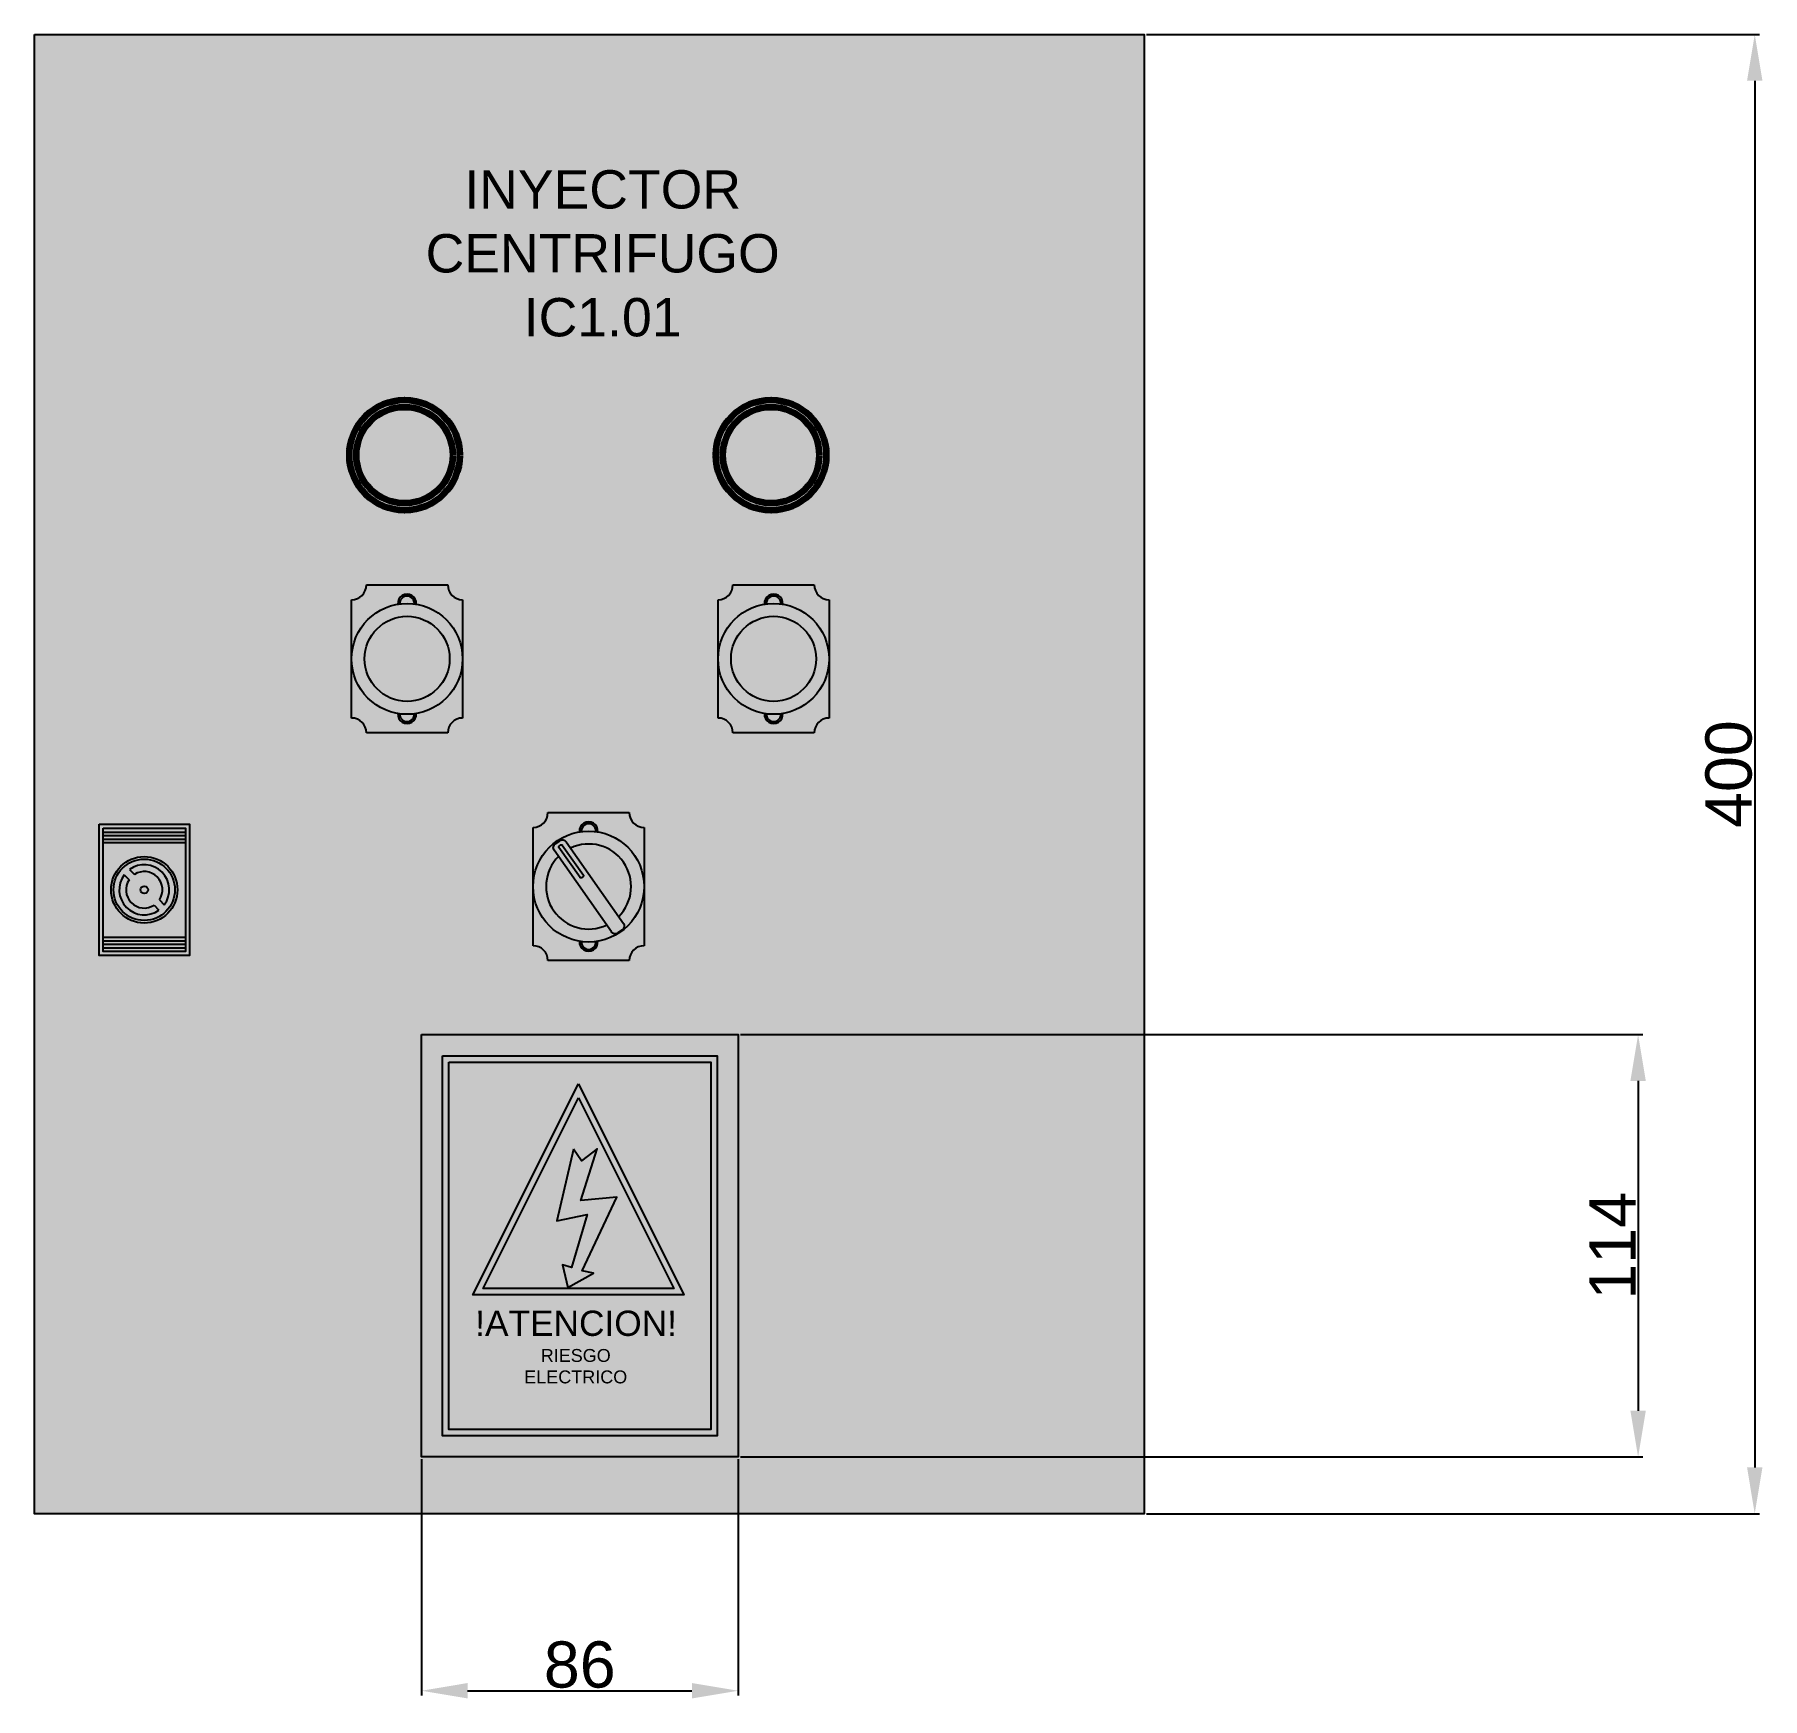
# Model space of a CAD drawing. Header units: millimetres. Extents: x 2499 to 4503, y 2704 to 3691.
# Drawn here: x 3225.6 to 3692.8, y 3240.9 to 3690.9 of the extents above; entities that cross this region are included whole.
import ezdxf

# ---------------------------------------------------------------- set-up
doc = ezdxf.new("R2010")
doc.units = ezdxf.units.MM
doc.layers.add('Imágenes', color=250, linetype='Continuous')
doc.layers.add('Rellenos sólidos', color=7, linetype='Continuous', true_color=0xffffff)
doc.styles.get("Standard").update_dxf_attribs({"font": 'arial.ttf'})
doc.dimstyles.new('ISO-25', dxfattribs={"dimtxt": 2.5, "dimasz": 2.5, "dimexe": 1.25, "dimexo": 0.625, "dimtad": 1, "dimtxsty": 'Standard', "dimcen": 2.5, "dimadec": 0, "dimazin": 0, "dimtfac": 1, "dimtmove": 0, "dimatfit": 3, "dimfxl": 1, "dimarcsym": 0})

msp = doc.modelspace()

# ---------------------------------------------------------------- texts
at = {"layer": 'Rellenos sólidos', "color": 18, "true_color": 0x000000, "attachment_point": 1}
for s, width, gutter_width, insert, char_height in [('\\pxqc;INYECTOR CENTRIFUGO IC1.01', 123.44076, 51.846, (3317.49, 3654.197), 10.36911), ('!ATENCION!', 58.13786, 34.123, (3344.75, 3345.781), 6.8246), ('\\pxqc;RIESGO\\PELECTRICO', 43.35376, 17.42, (3350.249, 3335.41), 3.48402)]:
    msp.add_mtext_dynamic_manual_height_columns(s, width=width, gutter_width=gutter_width, heights=[0], dxfattribs=dict(at, insert=insert, char_height=char_height))

# ---------------------------------------------------------------- blocks, each defined once
blk = doc.blocks.new('*D1')
at = {"layer": 'Defpoints', "color": 0, "transparency": 16777216}
for p in [(3525.6, 3690.88), (3525.6, 3290.88), (3690.73, 3290.88)]:
    blk.add_point(p, dxfattribs=at)
at = {"layer": 'Rellenos sólidos', "color": 0, "lineweight": -2, "transparency": 16777216}
for p, q in [((3526.22, 3690.88), (3691.98, 3690.88)), ((3690.73, 3678.38), (3690.73, 3303.38)), ((3526.22, 3290.88), (3691.98, 3290.88))]:
    blk.add_line(p, q, dxfattribs=at)
at = {"layer": 'Rellenos sólidos', "color": 0, "transparency": 16777216}
for points in [[(3688.65, 3678.38), (3692.81, 3678.38), (3690.73, 3690.88)], [(3688.65, 3303.38), (3692.81, 3303.38), (3690.73, 3290.88)]]:
    blk.add_solid(points, dxfattribs=at)
at = {"layer": 'Rellenos sólidos', "color": 0, "transparency": 16777216, "insert": (3683.72, 3490.88), "char_height": 12.5, "attachment_point": 5, "rotation": 90}
blk.add_mtext('400', dxfattribs=at)
blk = doc.blocks.new('*D2')
at = {"layer": 'Defpoints', "color": 0, "transparency": 16777216}
for p in [(3415.85, 3420.43), (3415.85, 3306.22), (3659.19, 3306.22)]:
    blk.add_point(p, dxfattribs=at)
at = {"layer": 'Rellenos sólidos', "color": 0, "lineweight": -2, "transparency": 16777216}
for p, q in [((3416.48, 3420.43), (3660.44, 3420.43)), ((3659.19, 3407.93), (3659.19, 3318.72)), ((3416.48, 3306.22), (3660.44, 3306.22))]:
    blk.add_line(p, q, dxfattribs=at)
at = {"layer": 'Rellenos sólidos', "color": 0, "transparency": 16777216}
for points in [[(3657.11, 3407.93), (3661.28, 3407.93), (3659.19, 3420.43)], [(3657.11, 3318.72), (3661.28, 3318.72), (3659.19, 3306.22)]]:
    blk.add_solid(points, dxfattribs=at)
at = {"layer": 'Rellenos sólidos', "color": 0, "transparency": 16777216, "insert": (3652.29, 3363.32), "char_height": 12.5, "attachment_point": 5, "rotation": 90}
blk.add_mtext('114', dxfattribs=at)
blk = doc.blocks.new('*D3')
at = {"layer": 'Defpoints', "color": 0, "transparency": 16777216}
for p in [(3330.2, 3306.22), (3415.85, 3306.22), (3415.85, 3242.99)]:
    blk.add_point(p, dxfattribs=at)
at = {"layer": 'Rellenos sólidos', "color": 0, "lineweight": -2, "transparency": 16777216}
for p, q in [((3330.2, 3305.6), (3330.2, 3241.74)), ((3415.85, 3305.6), (3415.85, 3241.74)), ((3342.7, 3242.99), (3403.35, 3242.99))]:
    blk.add_line(p, q, dxfattribs=at)
at = {"layer": 'Rellenos sólidos', "color": 0, "transparency": 16777216}
for points in [[(3342.7, 3245.08), (3342.7, 3240.91), (3330.2, 3242.99)], [(3403.35, 3245.08), (3403.35, 3240.91), (3415.85, 3242.99)]]:
    blk.add_solid(points, dxfattribs=at)
at = {"layer": 'Rellenos sólidos', "color": 0, "transparency": 16777216, "insert": (3373.02, 3250), "char_height": 12.5, "attachment_point": 5}
blk.add_mtext('86', dxfattribs=at)

# ---------------------------------------------------------------- dimensions: what is measured, and where the dimension line sits
at = {"layer": 'Rellenos sólidos', "color": 7}
for base, p1, p2, override, picture, middle in [((3690.728, 3290.88), (3525.598, 3690.88), (3525.598, 3290.88), {"dimtxt": 12.5, "dimasz": 12.5}, '*D1', (3683.721, 3490.88)), ((3659.192, 3306.221), (3415.85, 3420.427), (3415.85, 3306.221), {"dimtxt": 12.5, "dimasz": 12.5, "dimdec": 0}, '*D2', (3652.292, 3363.324))]:
    dim = msp.add_linear_dim(base=base, p1=p1, p2=p2, angle=90, dimstyle='ISO-25', override=override, dxfattribs=at)
    dim.commit()
    dim.dimension.update_dxf_attribs({"geometry": picture, "text_midpoint": middle})
dim = msp.add_linear_dim(base=(3415.85, 3242.994), p1=(3330.195, 3306.221), p2=(3415.85, 3306.221), dimstyle='ISO-25', override={"dimtxt": 12.5, "dimasz": 12.5, "dimdec": 0}, dxfattribs=at)
dim.commit()
dim.dimension.update_dxf_attribs({"geometry": '*D3', "text_midpoint": (3373.023, 3250.001)})

# ---------------------------------------------------------------- hatches: boundary and pattern name
at = {"layer": 'Imágenes', "true_color": 0x139b48, "transparency": 33554681}
h = msp.add_hatch(color=114, dxfattribs=at)
h.dxf.hatch_style = 1
h.paths.add_polyline_path([(3310.716, 3577.136, 1), (3340.582, 3577.136, 1)])
h.paths.add_polyline_path([(3338.671, 3577.136, -1), (3312.627, 3577.136, -1)], flags=16)
at = {"layer": 'Imágenes', "true_color": 0x58ba48, "transparency": 33554681}
h = msp.add_hatch(color=85, dxfattribs=at)
h.dxf.hatch_style = 1
h.paths.add_polyline_path([(3312.627, 3577.136, 1), (3338.671, 3577.136, 1)])
at = {"layer": 'Imágenes', "true_color": 0xcd2027, "transparency": 33554681}
h = msp.add_hatch(color=242, dxfattribs=at)
h.dxf.hatch_style = 1
h.paths.add_polyline_path([(3409.816, 3577.136, 1), (3439.682, 3577.136, 1)])
h.paths.add_polyline_path([(3437.771, 3577.136, -1), (3411.727, 3577.136, -1)], flags=0)
h.paths.add_polyline_path([(3411.727, 3577.136, 1), (3437.771, 3577.136, 1)], flags=16)
at = {"layer": 'Imágenes', "true_color": 0xed1f24, "transparency": 33554681}
h = msp.add_hatch(color=240, dxfattribs=at)
h.dxf.hatch_style = 1
h.paths.add_polyline_path([(3411.727, 3577.136, 1), (3437.771, 3577.136, 1)])
at = {"layer": 'Imágenes', "true_color": 0xcd2027, "transparency": 33554681}
h = msp.add_hatch(color=242, dxfattribs=at)
h.dxf.hatch_style = 1
h.paths.add_polyline_path([(3311.329, 3522.05, 1), (3341.329, 3522.05, 1)])
h.paths.add_polyline_path([(3337.829, 3522.05, -1), (3314.829, 3522.05, -1)], flags=16)
h = msp.add_hatch(color=242, dxfattribs=at)
h.dxf.hatch_style = 1
h.paths.add_polyline_path([(3410.43, 3522.05, 1), (3440.43, 3522.05, 1)])
h.paths.add_polyline_path([(3436.93, 3522.05, -1), (3413.93, 3522.05, -1)], flags=16)
at = {"layer": 'Imágenes', "true_color": 0xed1f24, "transparency": 33554681}
h = msp.add_hatch(color=240, dxfattribs=at)
h.dxf.hatch_style = 1
h.paths.add_polyline_path([(3314.829, 3522.05, 1), (3337.829, 3522.05, 1)])
h = msp.add_hatch(color=240, dxfattribs=at)
h.dxf.hatch_style = 1
h.paths.add_polyline_path([(3413.93, 3522.05, 1), (3436.93, 3522.05, 1)])
at = {"layer": 'Imágenes', "true_color": 0xfeeab9, "transparency": 33554681}
h = msp.add_hatch(color=254, dxfattribs=at)
h.dxf.hatch_style = 1
h.paths.add_polyline_path([(3377.886, 3475.271, -0.3664152), (3390.409, 3460.477), (3390.409, 3476.477, -0.4142136), (3386.409, 3480.477), (3364.409, 3480.477, -0.4142136), (3360.409, 3476.477), (3360.409, 3460.477, -0.3664152), (3372.932, 3475.271, -1.086593)])
h.paths.add_polyline_path([(3372.932, 3445.683, -0.3664152), (3360.409, 3460.477), (3360.409, 3444.477, -0.4142136), (3364.409, 3440.477), (3386.409, 3440.477, -0.4142136), (3390.409, 3444.477), (3390.409, 3460.477, -0.3664152), (3377.886, 3445.683, -1.086593)])
at = {"layer": 'Imágenes', "transparency": 33554681}
h = msp.add_hatch(color=9, dxfattribs=at)
h.dxf.hatch_style = 1
h.paths.add_polyline_path([(3360.409, 3460.477, 1), (3390.409, 3460.477, 1)])
h.paths.add_polyline_path([(3383.55, 3452.355), (3384.838, 3450.518, -0.4142136), (3384.538, 3448.81), (3383.271, 3447.921, -0.4142136), (3381.563, 3448.221), (3380.275, 3450.057, -0.8388705), (3367.268, 3468.6), (3366.086, 3470.284, -0.4142136), (3366.386, 3471.992), (3367.653, 3472.881, -0.4142136), (3369.361, 3472.581), (3370.543, 3470.897, -0.8388705)], flags=16)
h.paths.add_polyline_path([(3374.002, 3463.554, -0.4142136), (3373.936, 3463.182), (3373.47, 3462.854, -0.4142136), (3373.097, 3462.92), (3367.398, 3471.044, -0.4142136), (3367.464, 3471.416), (3367.93, 3471.743, -0.4142136), (3368.303, 3471.678)], flags=0)
h.paths.add_polyline_path([(3369.361, 3472.581, 0.4142136), (3367.653, 3472.881), (3366.386, 3471.992, 0.4142136), (3366.086, 3470.284), (3381.563, 3448.221, 0.4142136), (3383.271, 3447.921), (3384.538, 3448.81, 0.4142136), (3384.838, 3450.518)], flags=0)
h.paths.add_polyline_path([(3373.47, 3462.854, -0.4142136), (3373.097, 3462.92), (3367.398, 3471.044, -0.4142136), (3367.464, 3471.416), (3367.93, 3471.743, -0.4142136), (3368.303, 3471.678), (3374.002, 3463.554, -0.4142136), (3373.936, 3463.182)], flags=0)
h = msp.add_hatch(color=8, dxfattribs=at)
h.dxf.hatch_style = 1
h.paths.add_polyline_path([(3370.543, 3470.897), (3383.55, 3452.355, 0.8388705)])
h.paths.add_polyline_path([(3367.268, 3468.6, 0.8388705), (3380.275, 3450.057)])
h.paths.add_polyline_path([(3369.361, 3472.581, 0.4142136), (3367.653, 3472.881), (3366.386, 3471.992, 0.4142136), (3366.086, 3470.284), (3381.563, 3448.221, 0.4142136), (3383.271, 3447.921), (3384.538, 3448.81, 0.4142136), (3384.838, 3450.518)])
h.paths.add_polyline_path([(3373.47, 3462.854, -0.4142136), (3373.097, 3462.92), (3367.398, 3471.044, -0.4142136), (3367.464, 3471.416), (3367.93, 3471.743, -0.4142136), (3368.303, 3471.678), (3374.002, 3463.554, -0.4142136), (3373.936, 3463.182)], flags=16)
at = {"layer": 'Imágenes', "true_color": 0x000000, "transparency": 33554681}
h = msp.add_hatch(color=18, dxfattribs=at)
h.dxf.hatch_style = 1
h.paths.add_polyline_path([(3369.361, 3472.581, 0.4142136), (3367.653, 3472.881), (3366.386, 3471.992, 0.4142136), (3366.086, 3470.284), (3381.563, 3448.221, 0.4142136), (3383.271, 3447.921), (3384.538, 3448.81, 0.4142136), (3384.838, 3450.518)])
h.paths.add_polyline_path([(3373.47, 3462.854, -0.4142136), (3373.097, 3462.92), (3367.398, 3471.044, -0.4142136), (3367.464, 3471.416), (3367.93, 3471.743, -0.4142136), (3368.303, 3471.678), (3374.002, 3463.554, -0.4142136), (3373.936, 3463.182)], flags=16)
at = {"layer": 'Imágenes', "transparency": 33554681}
h = msp.add_hatch(color=7, dxfattribs=at)
h.dxf.hatch_style = 1
h.paths.add_polyline_path([(3368.303, 3471.678, 0.4142136), (3367.93, 3471.743), (3367.464, 3471.416, 0.4142136), (3367.398, 3471.044), (3373.097, 3462.92, 0.4142136), (3373.47, 3462.854), (3373.936, 3463.182, 0.4142136), (3374.002, 3463.554)])
at = {"layer": 'Rellenos sólidos', "transparency": 33554681}
h = msp.add_hatch(color=8, dxfattribs=at)
h.dxf.hatch_style = 1
h.paths.add_polyline_path([(3525.598, 3690.88), (3225.598, 3690.88), (3225.598, 3290.88), (3525.598, 3290.88)])
h = msp.add_hatch(color=9, dxfattribs=at)
h.dxf.hatch_style = 1
h.paths.add_polyline_path([(3450.548, 3657.552), (3300.548, 3657.552), (3300.548, 3607.552), (3450.548, 3607.552)])
at = {"layer": 'Rellenos sólidos', "true_color": 0xfeeab9, "transparency": 33554681}
h = msp.add_hatch(color=254, dxfattribs=at)
h.dxf.hatch_style = 1
h.paths.add_polyline_path([(3337.329, 3542.05), (3315.329, 3542.05, -0.4142136), (3311.329, 3538.05), (3311.329, 3522.05, -0.3664152), (3323.852, 3536.844, -1.086593), (3328.807, 3536.844, -0.3664152), (3341.329, 3522.05), (3341.329, 3538.05, -0.4142136)])
h.paths.add_polyline_path([(3323.852, 3507.256, -0.3664152), (3311.329, 3522.05), (3311.329, 3506.05, -0.4142136), (3315.329, 3502.05), (3337.329, 3502.05, -0.4142136), (3341.329, 3506.05), (3341.329, 3522.05, -0.3664152), (3328.807, 3507.256, -1.086593)])
h = msp.add_hatch(color=254, dxfattribs=at)
h.dxf.hatch_style = 1
h.paths.add_polyline_path([(3436.43, 3542.05), (3414.43, 3542.05, -0.4142136), (3410.43, 3538.05), (3410.43, 3522.05, -0.3664152), (3422.953, 3536.844, -1.086593), (3427.907, 3536.844, -0.3664152), (3440.43, 3522.05), (3440.43, 3538.05, -0.4142136)])
h.paths.add_polyline_path([(3422.953, 3507.256, -0.3664152), (3410.43, 3522.05), (3410.43, 3506.05, -0.4142136), (3414.43, 3502.05), (3436.43, 3502.05, -0.4142136), (3440.43, 3506.05), (3440.43, 3522.05, -0.3664152), (3427.907, 3507.256, -1.086593)])
at = {"layer": 'Rellenos sólidos', "true_color": 0x139b48, "transparency": 33554681}
h = msp.add_hatch(color=114, dxfattribs=at)
h.dxf.hatch_style = 1
h.paths.add_polyline_path([(3311.329, 3522.05, 1), (3341.329, 3522.05, 1)])
h.paths.add_polyline_path([(3337.829, 3522.05, -1), (3314.829, 3522.05, -1)], flags=16)
at = {"layer": 'Rellenos sólidos', "true_color": 0xf1eb1f, "transparency": 33554681}
h = msp.add_hatch(color=2, dxfattribs=at)
h.dxf.hatch_style = 1
h.paths.add_polyline_path([(3324.348, 3536.919, -0.0663356), (3328.311, 3536.919, 1.0685334)])
h.paths.add_polyline_path([(3328.311, 3507.182, -0.0663356), (3324.348, 3507.182, 1.0685334)])
h = msp.add_hatch(color=2, dxfattribs=at)
h.dxf.hatch_style = 1
h.paths.add_polyline_path([(3423.448, 3536.919, -0.0663356), (3427.411, 3536.919, 1.0685334)])
h.paths.add_polyline_path([(3427.411, 3507.182, -0.0663356), (3423.448, 3507.182, 1.0685334)])
at = {"layer": 'Rellenos sólidos', "true_color": 0x58ba48, "transparency": 33554681}
h = msp.add_hatch(color=85, dxfattribs=at)
h.dxf.hatch_style = 1
h.paths.add_polyline_path([(3314.829, 3522.05, 1), (3337.829, 3522.05, 1)])
at = {"layer": 'Rellenos sólidos', "transparency": 33554681}
h = msp.add_hatch(color=9, dxfattribs=at)
h.dxf.hatch_style = 1
h.paths.add_polyline_path([(3267.476, 3477.328), (3243.045, 3477.328), (3243.045, 3441.859), (3267.476, 3441.859)])
h.paths.add_polyline_path([(3244.132, 3476.241), (3266.389, 3476.241), (3266.389, 3442.947), (3244.132, 3442.947)], flags=16)
h.paths.add_polyline_path([(3264.242, 3459.594, -1), (3246.279, 3459.594, -1)], flags=0)
h.paths.add_polyline_path([(3263.556, 3459.594, -1), (3246.965, 3459.594, -1)], flags=0)
h.paths.add_polyline_path([(3249.838, 3463.651), (3251.149, 3462.321, 0.8119927), (3257.929, 3455.444), (3259.241, 3454.114, -0.8601167)], flags=0)
h.paths.add_polyline_path([(3251.28, 3465.073, -0.8601167), (3260.683, 3455.536), (3259.372, 3456.867, 0.8119927), (3252.592, 3463.743)], flags=0)
h.paths.add_polyline_path([(3256.273, 3459.594, -1), (3254.248, 3459.594, -1)], flags=0)
h.paths.add_polyline_path([(3246.279, 3459.594, 1), (3264.242, 3459.594, 1)], flags=0)
h = msp.add_hatch(color=9, dxfattribs=at)
h.dxf.hatch_style = 1
h.paths.add_polyline_path([(3266.389, 3476.241), (3244.132, 3476.241), (3244.132, 3475.223), (3266.389, 3475.223)])
h.paths.add_polyline_path([(3266.389, 3475.223), (3244.132, 3475.223), (3244.132, 3474.267), (3266.389, 3474.267)])
h.paths.add_polyline_path([(3266.389, 3474.267), (3244.132, 3474.267), (3244.132, 3473.311), (3266.389, 3473.311)])
h.paths.add_polyline_path([(3266.389, 3473.311), (3244.132, 3473.311), (3244.132, 3472.354), (3266.389, 3472.354)])
h.paths.add_polyline_path([(3266.389, 3472.354), (3244.132, 3472.354), (3244.132, 3446.766), (3266.389, 3446.766)])
h.paths.add_polyline_path([(3264.242, 3459.594, -1), (3246.279, 3459.594, -1)], flags=16)
h.paths.add_polyline_path([(3263.556, 3459.594, -1), (3246.965, 3459.594, -1)], flags=0)
h.paths.add_polyline_path([(3260.683, 3455.536), (3259.372, 3456.867, 0.8119927), (3252.592, 3463.743), (3251.28, 3465.073, -0.8601167)], flags=0)
h.paths.add_polyline_path([(3249.838, 3463.651), (3251.149, 3462.321, 0.8119927), (3257.929, 3455.444), (3259.241, 3454.114, -0.8601167)], flags=0)
h.paths.add_polyline_path([(3256.273, 3459.594, -1), (3254.248, 3459.594, -1)], flags=0)
h.paths.add_polyline_path([(3266.389, 3443.898), (3244.132, 3443.898), (3244.132, 3442.947), (3266.389, 3442.947)])
h.paths.add_polyline_path([(3266.389, 3444.854), (3244.132, 3444.854), (3244.132, 3443.898), (3266.389, 3443.898)])
h.paths.add_polyline_path([(3266.389, 3445.81), (3244.132, 3445.81), (3244.132, 3444.854), (3266.389, 3444.854)])
h.paths.add_polyline_path([(3266.389, 3446.766), (3244.132, 3446.766), (3244.132, 3445.81), (3266.389, 3445.81)])
h = msp.add_hatch(color=9, dxfattribs=at)
h.dxf.hatch_style = 1
h.paths.add_polyline_path([(3246.279, 3459.594, 1), (3264.242, 3459.594, 1)])
h.paths.add_polyline_path([(3263.556, 3459.594, -1), (3246.965, 3459.594, -1)], flags=16)
h.paths.add_polyline_path([(3249.838, 3463.651), (3251.149, 3462.321, 0.8119927), (3257.929, 3455.444), (3259.241, 3454.114, -0.8601167)], flags=0)
h.paths.add_polyline_path([(3251.28, 3465.073, -0.8601167), (3260.683, 3455.536), (3259.372, 3456.867, 0.8119927), (3252.592, 3463.743)], flags=0)
h.paths.add_polyline_path([(3256.273, 3459.594, -1), (3254.248, 3459.594, -1)], flags=0)
at = {"layer": 'Rellenos sólidos', "true_color": 0x7d7d7d, "transparency": 33554681}
h = msp.add_hatch(color=8, dxfattribs=at)
h.dxf.hatch_style = 1
h.paths.add_polyline_path([(3251.149, 3462.321), (3249.838, 3463.651, 0.8601167), (3259.241, 3454.114), (3257.929, 3455.444, -0.8119927)], flags=0)
h.paths.add_polyline_path([(3251.28, 3465.073), (3252.592, 3463.743, -0.8119927), (3259.372, 3456.867), (3260.683, 3455.536, 0.8601167)], flags=16)
h.paths.add_polyline_path([(3263.556, 3459.594, 1), (3246.965, 3459.594, 1)])
h.paths.add_polyline_path([(3254.248, 3459.594, -1), (3256.273, 3459.594, -1)], flags=0)
h.paths.add_polyline_path([(3257.929, 3455.444), (3259.241, 3454.114, -0.8601167), (3249.838, 3463.651), (3251.149, 3462.321, 0.8119927)], flags=16)
h.paths.add_polyline_path([(3259.372, 3456.867, 0.8119927), (3252.592, 3463.743), (3251.28, 3465.073, -0.8601167), (3260.683, 3455.536)], flags=0)
at = {"layer": 'Rellenos sólidos', "transparency": 33554681}
h = msp.add_hatch(color=7, dxfattribs=at)
h.dxf.hatch_style = 1
h.paths.add_polyline_path([(3415.85, 3420.427), (3330.195, 3420.427), (3330.195, 3306.221), (3415.85, 3306.221)])
h.paths.add_polyline_path([(3410.14, 3311.931), (3335.906, 3311.931), (3335.906, 3414.717), (3410.14, 3414.717)], flags=16)
h.paths.add_polyline_path([(3408.427, 3413.004), (3408.427, 3313.644), (3337.619, 3313.644), (3337.619, 3413.004)], flags=0)
h.paths.add_polyline_path([(3401.195, 3350.036), (3344.091, 3350.036), (3372.643, 3407.14)], flags=0)
h.paths.add_polyline_path([(3398.423, 3351.749), (3346.863, 3351.749), (3372.643, 3403.309)], flags=0)
h.paths.add_polyline_path([(3377.731, 3389.543), (3373.35, 3375.561), (3383.058, 3376.458), (3373.651, 3356.518), (3376.707, 3355.888), (3369.784, 3352.023), (3368.365, 3358.182), (3370.74, 3357.464), (3375.052, 3371.747), (3366.8, 3370.079), (3371.299, 3389.472), (3373.466, 3386.291)], flags=0)
h.paths.add_polyline_path([(3357.044, 3324.093), (3386.642, 3324.093), (3386.642, 3337.141), (3357.044, 3337.141)], flags=8)
h.paths.add_polyline_path([(3342.225, 3335.109), (3400.197, 3335.109), (3400.197, 3349.172), (3342.225, 3349.172)], flags=8)
at = {"layer": 'Rellenos sólidos', "true_color": 0x000000, "transparency": 33554681}
h = msp.add_hatch(color=18, dxfattribs=at)
h.dxf.hatch_style = 1
h.paths.add_polyline_path([(3410.14, 3414.717), (3335.906, 3414.717), (3335.906, 3311.931), (3410.14, 3311.931)])
h.paths.add_polyline_path([(3408.427, 3413.004), (3408.427, 3313.644), (3337.619, 3313.644), (3337.619, 3413.004)], flags=16)
h.paths.add_polyline_path([(3401.195, 3350.036), (3344.091, 3350.036), (3372.643, 3407.14)], flags=0)
h.paths.add_polyline_path([(3398.423, 3351.749), (3346.863, 3351.749), (3372.643, 3403.309)], flags=0)
h.paths.add_polyline_path([(3377.731, 3389.543), (3373.35, 3375.561), (3383.058, 3376.458), (3373.651, 3356.518), (3376.707, 3355.888), (3369.784, 3352.023), (3368.365, 3358.182), (3370.74, 3357.464), (3375.052, 3371.747), (3366.8, 3370.079), (3371.299, 3389.472), (3373.466, 3386.291)], flags=0)
h.paths.add_polyline_path([(3357.044, 3324.093), (3386.642, 3324.093), (3386.642, 3337.141), (3357.044, 3337.141)], flags=8)
h.paths.add_polyline_path([(3342.225, 3335.109), (3400.197, 3335.109), (3400.197, 3349.172), (3342.225, 3349.172)], flags=8)
at = {"layer": 'Rellenos sólidos', "transparency": 33554681}
h = msp.add_hatch(color=7, dxfattribs=at)
h.dxf.hatch_style = 1
h.paths.add_polyline_path([(3408.427, 3413.004), (3337.619, 3413.004), (3337.619, 3313.644), (3408.427, 3313.644)])
h.paths.add_polyline_path([(3401.195, 3350.036), (3344.091, 3350.036), (3372.643, 3407.14)], flags=16)
h.paths.add_polyline_path([(3398.423, 3351.749), (3346.863, 3351.749), (3372.643, 3403.309)], flags=0)
h.paths.add_polyline_path([(3377.731, 3389.543), (3373.35, 3375.561), (3383.058, 3376.458), (3373.651, 3356.518), (3376.707, 3355.888), (3369.784, 3352.023), (3368.365, 3358.182), (3370.74, 3357.464), (3375.052, 3371.747), (3366.8, 3370.079), (3371.299, 3389.472), (3373.466, 3386.291)], flags=0)
at = {"layer": 'Rellenos sólidos', "true_color": 0x000000, "transparency": 33554681}
h = msp.add_hatch(color=18, dxfattribs=at)
h.dxf.hatch_style = 1
h.paths.add_polyline_path([(3372.643, 3407.14), (3344.091, 3350.036), (3401.195, 3350.036)])
h.paths.add_polyline_path([(3372.643, 3403.309), (3398.423, 3351.749), (3346.863, 3351.749)], flags=16)
h.paths.add_polyline_path([(3371.299, 3389.472), (3373.466, 3386.291), (3377.731, 3389.543), (3373.35, 3375.561), (3383.058, 3376.458), (3373.651, 3356.518), (3376.707, 3355.888), (3369.784, 3352.023), (3368.365, 3358.182), (3370.74, 3357.464), (3375.052, 3371.747), (3366.8, 3370.079)], flags=0)
at = {"layer": 'Rellenos sólidos', "true_color": 0xf1eb1f, "transparency": 33554681}
h = msp.add_hatch(color=2, dxfattribs=at)
h.dxf.hatch_style = 1
h.paths.add_polyline_path([(3372.643, 3403.309), (3346.863, 3351.749), (3398.423, 3351.749)])
h.paths.add_polyline_path([(3371.299, 3389.472), (3373.466, 3386.291), (3377.731, 3389.543), (3373.35, 3375.561), (3383.058, 3376.458), (3373.651, 3356.518), (3376.707, 3355.888), (3369.784, 3352.023), (3368.365, 3358.182), (3370.74, 3357.464), (3375.052, 3371.747), (3366.8, 3370.079)], flags=16)
at = {"layer": 'Rellenos sólidos', "true_color": 0x000000, "transparency": 33554681}
h = msp.add_hatch(color=18, dxfattribs=at)
h.dxf.hatch_style = 1
h.paths.add_polyline_path([(3383.058, 3376.458), (3373.35, 3375.561), (3377.731, 3389.543), (3373.466, 3386.291), (3371.299, 3389.472), (3366.8, 3370.079), (3375.052, 3371.747), (3370.74, 3357.464), (3368.365, 3358.182), (3369.784, 3352.023), (3376.707, 3355.888), (3373.651, 3356.518)])

# ---------------------------------------------------------------- linework, layer by layer
at = {"color": 0, "lineweight": 211}
for centre, radius in [((3325.649, 3577.136), 14.933), ((3325.649, 3577.136), 13.022), ((3424.749, 3577.136), 14.933), ((3424.749, 3577.136), 13.022)]:
    msp.add_circle(centre, radius, dxfattribs=at)
at = {"layer": 'Imágenes', "color": 18, "true_color": 0x000000}
for p, q in [((3315.329, 3542.05), (3337.329, 3542.05)), ((3311.329, 3506.05), (3311.329, 3538.05)), ((3341.329, 3538.05), (3341.329, 3506.05)), ((3337.329, 3502.05), (3315.329, 3502.05))]:
    msp.add_line(p, q, dxfattribs=at)
for points in [[(3414.43, 3542.05), (3436.43, 3542.05)], [(3410.43, 3506.05), (3410.43, 3538.05)], [(3440.43, 3538.05), (3440.43, 3506.05)], [(3436.43, 3502.05), (3414.43, 3502.05)], [(3360.409, 3444.477), (3360.409, 3476.477)], [(3364.409, 3480.477), (3386.409, 3480.477)], [(3390.409, 3476.477), (3390.409, 3444.477)], [(3386.409, 3440.477), (3364.409, 3440.477)]]:
    msp.add_lwpolyline(points, dxfattribs=at)
for points in [[(3366.386, 3471.992), (3367.653, 3472.881, -0.4142136), (3369.361, 3472.581), (3384.838, 3450.518, -0.4142136), (3384.538, 3448.81), (3383.271, 3447.921, -0.4142136), (3381.563, 3448.221), (3366.086, 3470.284, -0.4142136)], [(3367.464, 3471.416), (3367.93, 3471.743, -0.4142136), (3368.303, 3471.678), (3374.002, 3463.554, -0.4142136), (3373.936, 3463.182), (3373.47, 3462.854, -0.4142136), (3373.097, 3462.92), (3367.398, 3471.044, -0.4142136)]]:
    msp.add_lwpolyline(points, format="xyb", close=True, dxfattribs=at)
for centre, radius in [((3326.329, 3522.05), 15), ((3425.43, 3522.05), 15), ((3326.329, 3522.05), 11.5), ((3425.43, 3522.05), 11.5), ((3375.409, 3460.477), 15)]:
    msp.add_circle(centre, radius, dxfattribs=at)
for centre, radius, start, end in [((3311.329, 3542.05), 4, 270, 0), ((3341.329, 3542.05), 4, 180, 270), ((3410.43, 3542.05), 4, 270, 0), ((3440.43, 3542.05), 4, 180, 270), ((3326.329, 3537.05), 2.486, 355.24721, 184.75279), ((3326.329, 3537.05), 1.986, 356.20481, 183.79519), ((3425.43, 3537.05), 2.486, 355.24721, 184.75279), ((3425.43, 3537.05), 1.986, 356.20481, 183.79519), ((3311.329, 3502.05), 4, 0, 90), ((3326.329, 3507.05), 2.486, 175.24721, 4.75279), ((3326.329, 3507.05), 1.986, 176.20481, 3.79519), ((3341.329, 3502.05), 4, 90, 180), ((3410.43, 3502.05), 4, 0, 90), ((3425.43, 3507.05), 2.486, 175.24721, 4.75279), ((3425.43, 3507.05), 1.986, 176.20481, 3.79519), ((3440.43, 3502.05), 4, 90, 180), ((3360.409, 3480.477), 4, 270, 0), ((3375.409, 3475.477), 2.486, 355.24721, 184.75279), ((3375.409, 3475.477), 1.986, 356.20481, 183.79519), ((3390.409, 3480.477), 4, 180, 270), ((3375.409, 3460.477), 11.5, 315.06491, 115.03409), ((3375.409, 3460.477), 11.5, 135.06491, 295.03409), ((3360.409, 3440.477), 4, 0, 90), ((3375.409, 3445.477), 2.486, 175.24721, 4.75279), ((3375.409, 3445.477), 1.986, 176.20481, 3.79519), ((3390.409, 3440.477), 4, 90, 180)]:
    msp.add_arc(centre, radius, start, end, dxfattribs=at)
at = {"layer": 'Rellenos sólidos', "color": 7}
for p, q in [((3244.132, 3475.223), (3266.389, 3475.223)), ((3244.132, 3474.267), (3266.389, 3474.267)), ((3244.132, 3473.311), (3266.389, 3473.311)), ((3244.132, 3472.354), (3266.389, 3472.354)), ((3249.838, 3463.651), (3251.149, 3462.321)), ((3251.28, 3465.073), (3252.592, 3463.743)), ((3257.929, 3455.444), (3259.241, 3454.114)), ((3259.372, 3456.867), (3260.683, 3455.536)), ((3244.132, 3446.766), (3266.389, 3446.766)), ((3244.132, 3445.81), (3266.389, 3445.81)), ((3244.132, 3444.854), (3266.389, 3444.854)), ((3244.132, 3443.898), (3266.389, 3443.898))]:
    msp.add_line(p, q, dxfattribs=at)
for points in [[(3225.598, 3690.88), (3525.598, 3690.88), (3525.598, 3290.88), (3225.598, 3290.88)], [(3243.045, 3477.328), (3267.476, 3477.328), (3267.476, 3441.859), (3243.045, 3441.859)], [(3244.132, 3476.241), (3266.389, 3476.241), (3266.389, 3442.947), (3244.132, 3442.947)], [(3330.195, 3420.427), (3415.85, 3420.427), (3415.85, 3306.221), (3330.195, 3306.221)], [(3335.906, 3414.717), (3410.14, 3414.717), (3410.14, 3311.931), (3335.906, 3311.931)], [(3337.619, 3413.004), (3408.427, 3413.004), (3408.427, 3313.644), (3337.619, 3313.644)], [(3372.643, 3407.14), (3401.195, 3350.036), (3344.091, 3350.036)], [(3372.643, 3403.309), (3398.423, 3351.749), (3346.863, 3351.749)]]:
    msp.add_lwpolyline(points, close=True, dxfattribs=at)
msp.add_lwpolyline([(3371.299, 3389.472), (3366.8, 3370.079), (3375.052, 3371.747), (3370.74, 3357.464), (3368.365, 3358.182), (3369.784, 3352.023), (3376.707, 3355.888), (3373.651, 3356.518), (3383.058, 3376.458), (3373.35, 3375.561), (3377.731, 3389.543), (3373.466, 3386.291), (3371.299, 3389.472)], dxfattribs=at)
for radius in [8.981, 8.296, 1.013]:
    msp.add_circle((3255.261, 3459.594), radius, dxfattribs=at)
for radius, start, end in [(6.773, 143.19479, 305.99229), (4.934, 146.44084, 302.74623), (6.773, 323.19479, 125.99229), (4.934, 326.44084, 122.74623)]:
    msp.add_arc((3255.261, 3459.594), radius, start, end, dxfattribs=at)

msp.set_redraw_order([(e.dxf.handle, doc.entitydb.next_handle()) for e in msp.query("TEXT MTEXT ATTDEF DIMENSION ARC_DIMENSION")])  # texts and dimensions are drawn at this point

doc.saveas('drawing.dxf')
